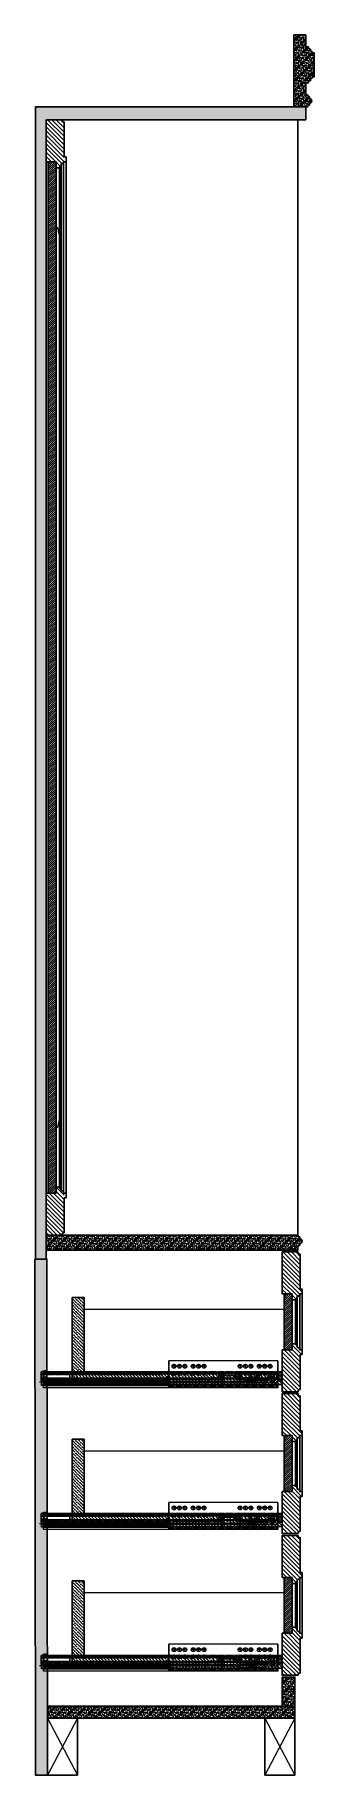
# Model space of a CAD drawing. Header units: inches. Extents: x 274057 to 444617, y 490067 to 635630.
# Drawn here: x 377902 to 378367, y 492176 to 495076 of the extents above; entities that cross this region are included whole.
import ezdxf

# ---------------------------------------------------------------- set-up
doc = ezdxf.new("R2010")
doc.units = ezdxf.units.IN
doc.header["$MEASUREMENT"] = 0
for name, pattern in [('CENTER', [2, 1.25, -0.25, 0.25, -0.25]), ('DASHED', [0.75, 0.5, -0.25]), ('HIDDEN', [0.375, 0.25, -0.125])]:
    doc.linetypes.add(name, pattern=pattern)
for name, color, linetype in [('CQ Grg Gypsum', 41, 'Continuous'), ('CQ Wood Section', 60, 'Continuous'), ('Layer7', 8, 'Continuous'), ('Wood SECT', 1, 'Continuous')]:
    doc.layers.add(name, color=color, linetype=linetype)
for name, color, linetype, lineweight in [('CQ Hardware Accs.', 1, 'Continuous', 0), ('CQ Wood', 30, 'Continuous', 0), ('CQ Wood hatch', 32, 'Continuous', 0), ('CQ wooh hatch', 8, 'HIDDEN', 18), ('Glass', 4, 'Continuous', 0), ('Hardware Accs.', 7, 'Continuous', 0)]:
    doc.layers.add(name, color=color, linetype=linetype, lineweight=lineweight)
pattern_1 = [(135, (-323282.9897, -516399.284), (4.242640687, 4.242640687), [10, -2]), (135, (-323280.161, -516399.284), (4.242640687, 4.242640687), [6, -1.5, 3, -1.5]), (135, (-323276.626, -516399.991), (4.242640687, 4.242640687), [10, -2])]
pattern_2 = [(135, (-323566.2165, -516399.284), (4.242640687, 4.242640687), [10, -2]), (135, (-323563.388, -516399.284), (4.242640687, 4.242640687), [6, -1.5, 3, -1.5]), (135, (-323559.8526, -516399.991), (4.242640687, 4.242640687), [10, -2])]

# ---------------------------------------------------------------- blocks, each defined once
blk = doc.blocks.new('hettich quadro 4D V6 silent')
at = {"layer": 'Hardware Accs.', "linetype": 'DASHED', "lineweight": 0}
for p, q in [((190674.2, -47355.2), (190280, -47355.2)), ((190280, -47355.2), (190280, -47369.7)), ((190674.2, -47355.2), (190280, -47355.2)), ((190674.2, -47357), (190280, -47357)), ((190674.2, -47357), (190280, -47357)), ((190280, -47365.7), (190280, -47357)), ((190280, -47357.7), (190280, -47364.2)), ((190280, -47364.2), (190280, -47357.7)), ((190288, -47356.4), (190282, -47354.2)), ((190282, -47354.2), (190288, -47356.4)), ((190290, -47354.6), (190282, -47354.6)), ((190284.5, -47356.2), (190283.5, -47356.2)), ((190283.5, -47356.2), (190284.5, -47356.2)), ((190284, -47355), (190284, -47352.7)), ((190284, -47352.7), (190290, -47352.7)), ((190284, -47355), (190284, -47352.7)), ((190284, -47352.7), (190290, -47352.7)), ((190284, -47377.5), (190284, -47358.6)), ((190284, -47378.1), (190284, -47358.6)), ((190284.5, -47366.2), (190284.5, -47356.2)), ((190328, -47356.2), (190284.5, -47356.2)), ((190284.5, -47357.7), (190284.5, -47356.2)), ((190284.5, -47356.2), (190284.5, -47366.2)), ((190328, -47356.2), (190284.5, -47356.2)), ((190284.5, -47356.2), (190284.5, -47357.7)), ((190328, -47358.7), (190284.5, -47358.7)), ((190328, -47358.7), (190284.5, -47358.7)), ((190299, -47355.2), (190284.7, -47355.2)), ((190290, -47355.2), (190284.7, -47355.2)), ((190299, -47356.4), (190288, -47356.4)), ((190299, -47356.4), (190288, -47356.4)), ((190290, -47359), (190290, -47357.7)), ((190290, -47359), (190290, -47357.7)), ((190291.5, -47359), (190291.5, -47357.7)), ((190291.5, -47359), (190291.5, -47357.7)), ((190294.5, -47357.7), (190294.5, -47356.2)), ((190294.5, -47357.7), (190294.5, -47356.2)), ((190296.5, -47356.2), (190296.5, -47357.7)), ((190296.5, -47356.2), (190296.5, -47357.7)), ((190299, -47359.2), (190299, -47355.2)), ((190299, -47356.4), (190299, -47355.2)), ((190309.5, -47359), (190309.5, -47357.7)), ((190309.5, -47359), (190309.5, -47357.7)), ((190311, -47357.7), (190311, -47359)), ((190311, -47357.7), (190311, -47359)), ((190314.5, -47359), (190314.5, -47357.7)), ((190314.5, -47359), (190314.5, -47357.7)), ((190316, -47359), (190316, -47357.7)), ((190316, -47359), (190316, -47357.7)), ((190318, -47357.7), (190318, -47356.2)), ((190318, -47357.7), (190318, -47356.2)), ((190320, -47356.2), (190320, -47357.7)), ((190320, -47356.2), (190320, -47357.7)), ((190328, -47356.2), (190328, -47366.2)), ((190328, -47366.2), (190328, -47356.2)), ((190474.2, -47359), (190474.2, -47357.7)), ((190474.2, -47359), (190474.2, -47357.7)), ((190475.7, -47357.7), (190475.7, -47359)), ((190475.7, -47357.7), (190475.7, -47359)), ((190480.4, -47360.4), (190480.4, -47357.7)), ((190480.4, -47360.4), (190480.4, -47357.7)), ((190492.7, -47336.7), (190492.7, -47381.5)), ((190674.2, -47336.7), (190492.7, -47336.7)), ((190569.2, -47356.2), (190569.2, -47359.2)), ((190583.2, -47356.2), (190569.2, -47356.2)), ((190569.2, -47359.2), (190569.2, -47356.2)), ((190569.2, -47356.2), (190583.2, -47356.2)), ((190569.2, -47357.7), (190581.7, -47357.7)), ((190581.7, -47357.7), (190569.2, -47357.7)), ((190580.2, -47359.2), (190580.2, -47357.7)), ((190580.2, -47359.2), (190580.2, -47357.7)), ((190581.7, -47357.7), (190581.7, -47366.2)), ((190581.7, -47366.2), (190581.7, -47357.7)), ((190583.2, -47366.2), (190583.2, -47356.2)), ((190583.2, -47356.2), (190583.2, -47366.2)), ((190583.4, -47356.4), (190603.2, -47356.4)), ((190583.4, -47366.9), (190583.4, -47356.4)), ((190583.4, -47356.4), (190603.2, -47356.4)), ((190583.4, -47366.9), (190583.4, -47356.4)), ((190603.2, -47356.2), (190603.2, -47367.3)), ((190603.2, -47356.2), (190617.2, -47356.2)), ((190603.2, -47356.2), (190617.2, -47356.2)), ((190603.2, -47367.3), (190603.2, -47356.2)), ((190604.7, -47357.7), (190617.2, -47357.7)), ((190604.7, -47367.3), (190604.7, -47357.7)), ((190604.7, -47357.7), (190604.7, -47367.3)), ((190617.2, -47357.7), (190604.7, -47357.7)), ((190606.2, -47357.7), (190606.2, -47359.2)), ((190606.2, -47357.7), (190606.2, -47359.2)), ((190608.2, -47368.2), (190608.2, -47355.2)), ((190681.7, -47355.2), (190608.2, -47355.2)), ((190608.2, -47368.2), (190608.2, -47355.2)), ((190608.2, -47355.2), (190681.7, -47355.2)), ((190609.1, -47355.2), (190609.1, -47368.2)), ((190609.1, -47355.2), (190609.1, -47368.2)), ((190610.3, -47365.5), (190610.3, -47355.2)), ((190610.3, -47355.2), (190610.3, -47365.5)), ((190611.2, -47365.5), (190611.2, -47355.2)), ((190611.2, -47365.5), (190611.2, -47355.2)), ((190612.3, -47355.2), (190612.3, -47365.5)), ((190612.3, -47365.5), (190612.3, -47355.2)), ((190614.2, -47365.5), (190614.2, -47355.2)), ((190614.2, -47365.5), (190614.2, -47355.2)), ((190614.2, -47365.5), (190614.2, -47355.2)), ((190614.2, -47365.5), (190614.2, -47355.2)), ((190617.2, -47356.2), (190617.2, -47358.7)), ((190617.2, -47356.2), (190617.2, -47358.7)), ((190622.2, -47358.7), (190617.2, -47358.7)), ((190622.2, -47358.7), (190617.2, -47358.7)), ((190622.2, -47357.7), (190622.2, -47358.7)), ((190657.2, -47357.7), (190622.2, -47357.7)), ((190622.2, -47357.7), (190622.2, -47358.7)), ((190657.2, -47357.7), (190622.2, -47357.7)), ((190628.2, -47365.5), (190628.2, -47355.2)), ((190628.2, -47365.5), (190628.2, -47355.2)), ((190630.5, -47365.5), (190630.5, -47355.2)), ((190630.5, -47365.5), (190630.5, -47355.2)), ((190635.2, -47365.5), (190635.2, -47355.2)), ((190635.2, -47365.5), (190635.2, -47355.2)), ((190637.2, -47358.6), (190637.2, -47378.1)), ((190637.2, -47358.6), (190637.2, -47378.1)), ((190639.2, -47365.5), (190639.2, -47355.2)), ((190639.2, -47355.2), (190639.2, -47365.5)), ((190642.1, -47365.5), (190642.1, -47355.2)), ((190642.1, -47365.5), (190642.1, -47355.2)), ((190642.9, -47355.2), (190642.9, -47365.5)), ((190642.9, -47365.5), (190642.9, -47355.2)), ((190643.7, -47365.5), (190643.7, -47355.2)), ((190643.7, -47365.5), (190643.7, -47355.2)), ((190646.9, -47365.5), (190646.9, -47355.2)), ((190646.9, -47365.5), (190646.9, -47355.2)), ((190667.2, -47359.7), (190657.2, -47357.7)), ((190667.2, -47359.7), (190657.2, -47357.7)), ((190658.7, -47365.5), (190658.7, -47355.2)), ((190658.7, -47365.5), (190658.7, -47355.2)), ((190659.9, -47357.1), (190659.9, -47355.2)), ((190659.9, -47355.2), (190659.9, -47357.1)), ((190659.9, -47355.4), (190670.6, -47355.4)), ((190659.9, -47355.4), (190670.6, -47355.4)), ((190668.9, -47357.1), (190659.9, -47357.1)), ((190659.9, -47357.1), (190668.9, -47357.1)), ((190661.2, -47367.5), (190661.2, -47355.2)), ((190661.2, -47367.5), (190661.2, -47355.2)), ((190668.1, -47356.6), (190662.4, -47356.6)), ((190662.4, -47356.6), (190662.4, -47371.7)), ((190662.4, -47356.6), (190668.1, -47356.6)), ((190662.4, -47356.6), (190662.4, -47371.7)), ((190662.4, -47357.2), (190668.1, -47357.2)), ((190662.4, -47357.2), (190668.1, -47357.2)), ((190662.4, -47359.1), (190668.1, -47359.1)), ((190668.1, -47359.1), (190662.4, -47359.1)), ((190668.1, -47356.6), (190668.1, -47371.7)), ((190668.1, -47356.6), (190668.1, -47371.7)), ((190668.9, -47367.5), (190668.9, -47357.1)), ((190668.9, -47367.5), (190668.9, -47357.1)), ((190670.6, -47357.4), (190668.9, -47357.4)), ((190668.9, -47357.4), (190670.6, -47357.4)), ((190669.2, -47367.5), (190669.2, -47355.2)), ((190669.2, -47367.5), (190669.2, -47355.2)), ((190670.6, -47355.2), (190670.6, -47357.4)), ((190670.6, -47357.4), (190670.6, -47355.2)), ((190672.3, -47367.5), (190672.3, -47355.2)), ((190672.3, -47367.5), (190672.3, -47355.2)), ((190674.2, -47381.5), (190674.2, -47336.7)), ((190674.2, -47369.7), (190674.2, -47355.2)), ((190674.2, -47355.2), (190674.2, -47369.7)), ((190676.2, -47367.5), (190676.2, -47355.2)), ((190676.2, -47367.5), (190676.2, -47355.2)), ((190679.7, -47370), (190679.7, -47355.2)), ((190681.7, -47370), (190681.7, -47355.2)), ((190674.2, -47359.2), (190280, -47359.2)), ((190674.2, -47359.2), (190280, -47359.2)), ((190480.4, -47360), (190280, -47360)), ((190480.4, -47360), (190280, -47360)), ((190674.2, -47365.7), (190280, -47365.7)), ((190674.2, -47365.7), (190280, -47365.7)), ((190280, -47365.7), (190280, -47369.7)), ((190674.2, -47365.7), (190280, -47365.7)), ((190674.2, -47365.7), (190280, -47365.7)), ((190280.8, -47367.3), (190488.4, -47367.3)), ((190280.8, -47367.3), (190280.8, -47377.7)), ((190280.8, -47367.3), (190488.4, -47367.3)), ((190280.8, -47367.3), (190280.8, -47377.7)), ((190283.8, -47377.7), (190280.8, -47377.7)), ((190290, -47364.1), (190282, -47364.1)), ((190283.8, -47381.5), (190283.8, -47376.2)), ((190499.6, -47376.2), (190283.8, -47376.2)), ((190283.8, -47377.7), (190283.8, -47376.2)), ((190499.6, -47376.2), (190283.8, -47376.2)), ((190581.2, -47381.5), (190283.8, -47381.5)), ((190581.2, -47381.5), (190283.8, -47381.5)), ((190637.2, -47359.2), (190284, -47359.2)), ((190637.2, -47359.2), (190284, -47359.2)), ((190637.2, -47365.6), (190284, -47365.6)), ((190637.2, -47365.6), (190284, -47365.6)), ((190637.2, -47371.1), (190284, -47371.1)), ((190637.2, -47371.1), (190284, -47371.1)), ((190637.2, -47371.5), (190284, -47371.5)), ((190284, -47371.9), (190637.2, -47371.9)), ((190637.2, -47372), (190284, -47372)), ((190637.2, -47372.2), (190284, -47372.2)), ((190637.2, -47377.5), (190284, -47377.5)), ((190637.2, -47377.5), (190284, -47377.5)), ((190328, -47366.2), (190284.5, -47366.2)), ((190328, -47366.2), (190284.5, -47366.2)), ((190290, -47359.2), (190299, -47359.2)), ((190488.4, -47367.3), (190488.4, -47376.2)), ((190488.4, -47367.3), (190488.4, -47376.2)), ((190488.4, -47367.4), (190499.6, -47367.4)), ((190488.4, -47367.4), (190499.6, -47367.4)), ((190499.6, -47367.7), (190488.4, -47367.7)), ((190499.6, -47367.7), (190488.4, -47367.7)), ((190499.6, -47372.5), (190488.4, -47372.5)), ((190499.6, -47372.5), (190488.4, -47372.5)), ((190491.7, -47360.4), (190491.7, -47364.2)), ((190491.7, -47364.2), (190491.7, -47360.4)), ((190674.2, -47367), (190492.7, -47367)), ((190492.7, -47367), (190492.7, -47379.7)), ((190674.2, -47367), (190492.7, -47367)), ((190637.2, -47371.5), (190492.7, -47371.5)), ((190492.7, -47371.9), (190637.2, -47371.9)), ((190637.2, -47372), (190492.7, -47372)), ((190637.2, -47372.2), (190492.7, -47372.2)), ((190492.7, -47372.9), (190674.2, -47372.9)), ((190492.7, -47372.9), (190674.2, -47372.9)), ((190674.2, -47376.5), (190492.7, -47376.5)), ((190674.2, -47376.5), (190492.7, -47376.5)), ((190674.2, -47376.7), (190492.7, -47376.7)), ((190674.2, -47376.8), (190492.7, -47376.8)), ((190674.2, -47376.8), (190492.7, -47376.8)), ((190674.2, -47376.8), (190492.7, -47376.8)), ((190674.2, -47377.5), (190492.7, -47377.5)), ((190674.2, -47379.7), (190492.7, -47379.7)), ((190674.2, -47379.7), (190492.7, -47379.7)), ((190674.2, -47381.5), (190492.7, -47381.5)), ((190499.6, -47381.5), (190499.6, -47367.4)), ((190499.6, -47367.4), (190499.6, -47381.5)), ((190499.6, -47367.6), (190581.2, -47367.6)), ((190581.2, -47367.6), (190499.6, -47367.6)), ((190499.6, -47367.6), (190581.2, -47367.6)), ((190581.2, -47367.6), (190499.6, -47367.6)), ((190581.2, -47367.7), (190499.6, -47367.7)), ((190581.2, -47367.7), (190499.6, -47367.7)), ((190581.2, -47371.1), (190499.6, -47371.1)), ((190581.2, -47371.1), (190499.6, -47371.1)), ((190581.2, -47371.2), (190499.6, -47371.2)), ((190581.2, -47371.2), (190499.6, -47371.2)), ((190581.2, -47377.7), (190499.6, -47377.7)), ((190581.2, -47377.7), (190499.6, -47377.7)), ((190581.2, -47380.6), (190499.6, -47380.6)), ((190581.2, -47380.6), (190499.6, -47380.6)), ((190566.2, -47359.2), (190566.2, -47364.2)), ((190569.2, -47359.2), (190566.2, -47359.2)), ((190566.2, -47359.2), (190566.2, -47364.2)), ((190569.2, -47359.2), (190566.2, -47359.2)), ((190566.2, -47364.2), (190580.2, -47364.2)), ((190566.2, -47364.2), (190580.2, -47364.2)), ((190575.3, -47359.8), (190581.7, -47359.8)), ((190575.3, -47359.8), (190575.3, -47363.6)), ((190575.3, -47359.8), (190581.7, -47359.8)), ((190575.3, -47359.8), (190575.3, -47363.6)), ((190581.7, -47363.6), (190575.3, -47363.6)), ((190581.7, -47363.6), (190575.3, -47363.6)), ((190581.7, -47359.2), (190580.2, -47359.2)), ((190580.2, -47359.2), (190581.7, -47359.2)), ((190580.2, -47364.2), (190580.2, -47365.7)), ((190580.2, -47364.2), (190580.2, -47365.7)), ((190580.2, -47365.7), (190581.7, -47365.7)), ((190603.2, -47365.7), (190580.2, -47365.7)), ((190654.2, -47365.7), (190580.2, -47365.7)), ((190654.2, -47365.7), (190580.2, -47365.7)), ((190581.7, -47365.7), (190580.2, -47365.7)), ((190603.2, -47365.7), (190580.2, -47365.7)), ((190581.2, -47367.6), (190581.2, -47381.5)), ((190581.2, -47381.5), (190581.2, -47367.6)), ((190583.2, -47366.2), (190581.7, -47366.2)), ((190583.2, -47366.2), (190581.7, -47366.2)), ((190603.2, -47359.2), (190583.2, -47359.2)), ((190603.2, -47359.2), (190583.2, -47359.2)), ((190583.2, -47359.8), (190583.4, -47359.8)), ((190583.2, -47359.8), (190583.4, -47359.8)), ((190583.4, -47363.6), (190583.2, -47363.6)), ((190583.4, -47363.6), (190583.2, -47363.6)), ((190620.2, -47365.7), (190583.2, -47365.7)), ((190620.2, -47365.7), (190583.2, -47365.7)), ((190603.2, -47366.9), (190583.4, -47366.9)), ((190603.2, -47366.9), (190583.4, -47366.9)), ((190604.7, -47367.3), (190603.2, -47367.3)), ((190604.7, -47367.3), (190603.2, -47367.3)), ((190606.2, -47359.2), (190604.7, -47359.2)), ((190606.2, -47359.2), (190604.7, -47359.2)), ((190608.3, -47359.7), (190604.7, -47359.7)), ((190608.3, -47359.7), (190604.7, -47359.7)), ((190608.3, -47359.8), (190604.7, -47359.8)), ((190608.3, -47359.8), (190604.7, -47359.8)), ((190608.3, -47359.8), (190604.7, -47359.8)), ((190608.3, -47359.8), (190604.7, -47359.8)), ((190608.3, -47363.5), (190604.7, -47363.5)), ((190608.3, -47363.5), (190604.7, -47363.5)), ((190608.3, -47363.6), (190604.7, -47363.6)), ((190608.3, -47363.6), (190604.7, -47363.6)), ((190654.2, -47365.7), (190604.7, -47365.7)), ((190654.2, -47365.7), (190604.7, -47365.7)), ((190659.3, -47368.2), (190608.2, -47368.2)), ((190659.3, -47368.2), (190608.2, -47368.2)), ((190608.3, -47359.7), (190608.3, -47366.9)), ((190608.3, -47366.9), (190608.3, -47359.7)), ((190610.1, -47359.8), (190608.3, -47359.8)), ((190608.3, -47359.8), (190610.1, -47359.8)), ((190608.3, -47366.9), (190628.5, -47366.9)), ((190628.5, -47366.9), (190608.3, -47366.9)), ((190609.8, -47368.2), (190609.8, -47376.2)), ((190609.8, -47368.2), (190609.8, -47376.2)), ((190634.4, -47376.2), (190609.8, -47376.2)), ((190609.8, -47376.2), (190634.4, -47376.2)), ((190610.1, -47364.8), (190610.1, -47359.8)), ((190610.1, -47359.8), (190610.1, -47364.8)), ((190627.3, -47364.8), (190610.1, -47364.8)), ((190610.1, -47364.8), (190627.3, -47364.8)), ((190610.3, -47365.5), (190659.5, -47365.5)), ((190610.3, -47365.5), (190659.5, -47365.5)), ((190610.3, -47368.2), (190610.3, -47376.2)), ((190610.3, -47368.2), (190610.3, -47376.2)), ((190611.2, -47365.5), (190611.2, -47368.2)), ((190611.2, -47365.5), (190611.2, -47368.2)), ((190616.5, -47365.5), (190616.5, -47368.2)), ((190616.5, -47365.5), (190616.5, -47368.2)), ((190620.2, -47365.7), (190620.2, -47370.2)), ((190620.2, -47370.2), (190620.2, -47365.7)), ((190654.2, -47365.9), (190620.2, -47365.9)), ((190654.2, -47365.9), (190620.2, -47365.9)), ((190654.2, -47366.4), (190620.2, -47366.4)), ((190654.2, -47366.4), (190620.2, -47366.4)), ((190654.2, -47368.4), (190620.2, -47368.4)), ((190654.2, -47368.4), (190620.2, -47368.4)), ((190656.7, -47368.7), (190620.2, -47368.7)), ((190656.7, -47368.7), (190620.2, -47368.7)), ((190654.2, -47368.9), (190620.2, -47368.9)), ((190654.2, -47368.9), (190620.2, -47368.9)), ((190654.2, -47370.2), (190620.2, -47370.2)), ((190654.2, -47370.2), (190620.2, -47370.2)), ((190621.2, -47370.2), (190621.2, -47368.7)), ((190621.2, -47370.2), (190621.2, -47368.7)), ((190622.2, -47370.2), (190622.2, -47368.7)), ((190622.2, -47370.2), (190622.2, -47368.7)), ((190622.5, -47370.2), (190622.5, -47368.7)), ((190622.5, -47370.2), (190622.5, -47368.7)), ((190626.9, -47368.2), (190626.9, -47376.2)), ((190626.9, -47368.2), (190626.9, -47376.2)), ((190635.7, -47366.9), (190627.3, -47364.8)), ((190627.3, -47364.8), (190635.7, -47366.9)), ((190627.3, -47368.2), (190627.3, -47376.2)), ((190627.3, -47368.2), (190627.3, -47376.2)), ((190628.5, -47366.9), (190635.7, -47368.7)), ((190635.7, -47368.7), (190628.5, -47366.9)), ((190628.6, -47368.2), (190628.6, -47376.2)), ((190628.6, -47368.2), (190628.6, -47376.2)), ((190629.7, -47368.2), (190629.7, -47376.2)), ((190629.7, -47368.2), (190629.7, -47376.2)), ((190630.1, -47368.2), (190630.1, -47376.2)), ((190630.1, -47368.2), (190630.1, -47376.2)), ((190630.2, -47370.2), (190630.2, -47368.7)), ((190630.2, -47370.2), (190630.2, -47368.7)), ((190631.1, -47368.2), (190631.1, -47376.2)), ((190631.1, -47368.2), (190631.1, -47376.2)), ((190631.2, -47370.2), (190631.2, -47368.7)), ((190631.2, -47370.2), (190631.2, -47368.7)), ((190632.2, -47368.7), (190632.2, -47370.2)), ((190632.2, -47368.7), (190632.2, -47370.2)), ((190632.5, -47368.2), (190632.5, -47376.2)), ((190632.5, -47368.2), (190632.5, -47376.2)), ((190634.2, -47370), (190659.2, -47370)), ((190634.2, -47370), (190634.2, -47376.1)), ((190634.2, -47370), (190659.2, -47370)), ((190634.2, -47370), (190634.2, -47376.1)), ((190652.7, -47376.1), (190634.2, -47376.1)), ((190634.2, -47376.1), (190652.7, -47376.1)), ((190634.4, -47368.2), (190634.4, -47376.2)), ((190634.4, -47368.2), (190634.4, -47376.2)), ((190656.7, -47366.9), (190635.7, -47366.9)), ((190635.7, -47366.9), (190656.7, -47366.9)), ((190635.8, -47365.5), (190635.8, -47368.2)), ((190635.8, -47365.5), (190635.8, -47368.2)), ((190637.2, -47370), (190637.2, -47368.2)), ((190637.2, -47370), (190637.2, -47368.2)), ((190642.7, -47365.5), (190642.7, -47368.2)), ((190642.7, -47365.5), (190642.7, -47368.2)), ((190643.2, -47370.2), (190643.2, -47368.7)), ((190643.2, -47370.2), (190643.2, -47368.7)), ((190643.7, -47370.2), (190643.7, -47368.7)), ((190643.7, -47370.2), (190643.7, -47368.7)), ((190648.8, -47368.7), (190648.8, -47370.2)), ((190648.8, -47370.2), (190648.8, -47368.7)), ((190649, -47370.2), (190649, -47368.7)), ((190649, -47370.2), (190649, -47368.7)), ((190649.4, -47370.2), (190649.4, -47368.7)), ((190649.4, -47370.2), (190649.4, -47368.7)), ((190649.6, -47370.2), (190649.6, -47368.7)), ((190649.6, -47368.7), (190649.6, -47370.2)), ((190650.1, -47365.5), (190650.1, -47368.2)), ((190650.1, -47365.5), (190650.1, -47368.2)), ((190652.2, -47368.7), (190652.2, -47370.2)), ((190652.2, -47368.7), (190652.2, -47370.2)), ((190652.7, -47370.2), (190652.7, -47368.7)), ((190652.7, -47370.2), (190652.7, -47368.7)), ((190652.7, -47370), (190652.7, -47376.1)), ((190652.7, -47370), (190652.7, -47376.1)), ((190654.2, -47364.2), (190667.2, -47364.2)), ((190654.2, -47370.2), (190654.2, -47364.2)), ((190654.2, -47364.2), (190654.2, -47370.2)), ((190654.2, -47364.2), (190667.2, -47364.2)), ((190656.7, -47368.7), (190656.7, -47366.9)), ((190656.7, -47366.9), (190656.7, -47368.7)), ((190657.5, -47365.5), (190657.5, -47368.2)), ((190657.5, -47365.5), (190657.5, -47368.2)), ((190659.2, -47365.5), (190659.2, -47368.2)), ((190659.2, -47365.5), (190659.2, -47368.2)), ((190659.2, -47368.2), (190659.2, -47370)), ((190659.2, -47368.2), (190659.2, -47370)), ((190659.3, -47365.5), (190659.3, -47368.2)), ((190659.3, -47365.5), (190659.3, -47368.2)), ((190659.5, -47365.5), (190659.5, -47367.5)), ((190659.5, -47365.5), (190659.5, -47367.5)), ((190676.2, -47367.5), (190659.5, -47367.5)), ((190659.5, -47367.5), (190676.2, -47367.5)), ((190662.4, -47359.1), (190668.1, -47359.1)), ((190662.4, -47359.1), (190668.1, -47359.1)), ((190662.4, -47362.5), (190668.1, -47362.5)), ((190662.4, -47362.5), (190668.1, -47362.5)), ((190662.4, -47365.2), (190668.1, -47365.2)), ((190662.4, -47365.2), (190668.1, -47365.2)), ((190662.4, -47369.6), (190668.1, -47369.6)), ((190662.4, -47369.6), (190668.1, -47369.6)), ((190662.4, -47371.7), (190668.1, -47371.7)), ((190662.4, -47371.7), (190668.1, -47371.7)), ((190667.2, -47364.2), (190667.2, -47359.7)), ((190667.2, -47364.2), (190667.2, -47359.7)), ((190674.2, -47379.7), (190674.2, -47367)), ((190676.2, -47367.5), (190678.7, -47370)), ((190681.7, -47370), (190678.7, -47370))]:
    blk.add_line(p, q, dxfattribs=at)
at = {"layer": 'Hardware Accs.', "linetype": 'Continuous', "lineweight": 0}
for p, q in [((190282, -47355.2), (190280, -47355.2)), ((190280, -47369.7), (190280, -47355.2)), ((190290, -47354.6), (190282, -47354.6)), ((190290, -47355.2), (190299, -47355.2)), ((190299, -47355.2), (190299, -47359.2)), ((190492.7, -47355.2), (190299, -47355.2)), ((190674.2, -47336.7), (190492.7, -47336.7)), ((190492.7, -47381.5), (190492.7, -47336.7)), ((190674.2, -47336.7), (190674.2, -47381.5)), ((190674.2, -47355.2), (190681.7, -47355.2)), ((190679.7, -47370), (190679.7, -47355.2)), ((190681.7, -47370), (190681.7, -47355.2)), ((190282, -47359.2), (190280, -47359.2)), ((190492.7, -47365.7), (190280, -47365.7)), ((190492.7, -47369.7), (190280, -47369.7)), ((190280.8, -47377.7), (190280.8, -47369.7)), ((190283.8, -47377.7), (190280.8, -47377.7)), ((190290, -47364.1), (190282, -47364.1)), ((190283.8, -47381.5), (190283.8, -47376.2)), ((190284, -47376.2), (190283.8, -47376.2)), ((190492.7, -47381.5), (190283.8, -47381.5)), ((190284, -47378.1), (190284, -47369.7)), ((190492.7, -47371.5), (190284, -47371.5)), ((190284, -47371.9), (190492.7, -47371.9)), ((190492.7, -47372), (190284, -47372)), ((190492.7, -47372.2), (190284, -47372.2)), ((190492.7, -47373.7), (190284, -47373.7)), ((190492.7, -47374.1), (190284, -47374.1)), ((190492.7, -47375.6), (190284, -47375.6)), ((190492.7, -47377.5), (190284, -47377.5)), ((190492.7, -47378.1), (190284, -47378.1)), ((190290, -47359.2), (190299, -47359.2)), ((190492.7, -47359.2), (190299, -47359.2)), ((190674.2, -47376.7), (190492.7, -47376.7)), ((190674.2, -47376.8), (190492.7, -47376.8)), ((190674.2, -47377.5), (190492.7, -47377.5)), ((190674.2, -47381.5), (190492.7, -47381.5)), ((190676.2, -47367.5), (190674.2, -47367.5)), ((190678.7, -47370), (190676.2, -47367.5)), ((190681.7, -47370), (190678.7, -47370))]:
    blk.add_line(p, q, dxfattribs=at)
at = {"layer": 'Hardware Accs.', "linetype": 'CENTER', "lineweight": 0}
for p, q in [((190295.5, -47356.1), (190295.5, -47357.8)), ((190319, -47356.1), (190319, -47357.8)), ((190504.6, -47345.7), (190497.8, -47345.7)), ((190504.6, -47357.7), (190497.8, -47357.7)), ((190501.2, -47342.4), (190501.2, -47349.1)), ((190501.2, -47354.4), (190501.2, -47361.1)), ((190513.6, -47345.7), (190506.8, -47345.7)), ((190513.6, -47357.7), (190506.8, -47357.7)), ((190510.2, -47342.4), (190510.2, -47349.1)), ((190510.2, -47354.4), (190510.2, -47361.1)), ((190522.6, -47345.7), (190515.8, -47345.7)), ((190522.6, -47357.7), (190515.8, -47357.7)), ((190519.2, -47342.4), (190519.2, -47349.1)), ((190519.2, -47354.4), (190519.2, -47361.1)), ((190536.6, -47345.7), (190529.8, -47345.7)), ((190536.6, -47357.7), (190529.8, -47357.7)), ((190533.2, -47342.4), (190533.2, -47349.1)), ((190533.2, -47354.4), (190533.2, -47361.1)), ((190545.6, -47345.7), (190538.8, -47345.7)), ((190545.6, -47357.7), (190538.8, -47357.7)), ((190542.2, -47342.4), (190542.2, -47349.1)), ((190542.2, -47354.4), (190542.2, -47361.1)), ((190554.6, -47345.7), (190547.8, -47345.7)), ((190554.6, -47357.7), (190547.8, -47357.7)), ((190551.2, -47342.4), (190551.2, -47349.1)), ((190551.2, -47354.4), (190551.2, -47361.1)), ((190614.6, -47345.7), (190607.8, -47345.7)), ((190614.6, -47357.7), (190607.8, -47357.7)), ((190611.2, -47342.4), (190611.2, -47349.1)), ((190611.2, -47354.4), (190611.2, -47361.1)), ((190623.6, -47345.7), (190616.8, -47345.7)), ((190623.6, -47357.7), (190616.8, -47357.7)), ((190620.2, -47342.4), (190620.2, -47349.1)), ((190620.2, -47354.4), (190620.2, -47361.1)), ((190632.6, -47345.7), (190625.8, -47345.7)), ((190632.6, -47357.7), (190625.8, -47357.7)), ((190629.2, -47342.4), (190629.2, -47349.1)), ((190629.2, -47354.4), (190629.2, -47361.1)), ((190646.6, -47345.7), (190639.8, -47345.7)), ((190646.6, -47357.7), (190639.8, -47357.7)), ((190643.2, -47342.4), (190643.2, -47349.1)), ((190643.2, -47354.4), (190643.2, -47361.1)), ((190655.6, -47345.7), (190648.8, -47345.7)), ((190655.6, -47357.7), (190648.8, -47357.7)), ((190652.2, -47342.4), (190652.2, -47349.1)), ((190652.2, -47354.4), (190652.2, -47361.1)), ((190664.6, -47345.7), (190657.8, -47345.7)), ((190664.6, -47357.7), (190657.8, -47357.7)), ((190661.2, -47342.4), (190661.2, -47349.1)), ((190661.2, -47354.4), (190661.2, -47361.1)), ((190491.7, -47372.5), (190277.5, -47372.5)), ((190586.4, -47361.7), (190574.8, -47361.7)), ((190604.2, -47361.7), (190582.4, -47361.7)), ((190648.2, -47370.1), (190648.2, -47368))]:
    blk.add_line(p, q, dxfattribs=at)
at = {"layer": 'Hardware Accs.', "linetype": 'DASHED', "lineweight": 0}
for centre in [(190501.2, -47345.7), (190501.2, -47357.7), (190510.2, -47345.7), (190510.2, -47357.7), (190519.2, -47345.7), (190519.2, -47357.7), (190533.2, -47345.7), (190533.2, -47357.7), (190542.2, -47345.7), (190542.2, -47357.7), (190551.2, -47345.7), (190551.2, -47357.7), (190611.2, -47345.7), (190611.2, -47357.7), (190620.2, -47345.7), (190620.2, -47357.7), (190629.2, -47345.7), (190629.2, -47357.7), (190643.2, -47345.7), (190643.2, -47357.7), (190652.2, -47345.7), (190652.2, -47357.7), (190661.2, -47345.7), (190661.2, -47357.7)]:
    blk.add_circle(centre, 3.2, dxfattribs=at)
at = {"layer": 'Hardware Accs.', "linetype": 'Continuous', "lineweight": 0}
for centre in [(190501.2, -47345.7), (190501.2, -47357.7), (190510.2, -47345.7), (190510.2, -47357.7), (190519.2, -47345.7), (190519.2, -47357.7), (190533.2, -47345.7), (190533.2, -47357.7), (190542.2, -47345.7), (190542.2, -47357.7), (190551.2, -47345.7), (190551.2, -47357.7), (190611.2, -47345.7), (190611.2, -47357.7), (190620.2, -47345.7), (190620.2, -47357.7), (190629.2, -47345.7), (190629.2, -47357.7), (190643.2, -47345.7), (190643.2, -47357.7), (190652.2, -47345.7), (190652.2, -47357.7), (190661.2, -47345.7), (190661.2, -47357.7)]:
    blk.add_circle(centre, 3.2, dxfattribs=at)

msp = doc.modelspace()

# ---------------------------------------------------------------- hatches: boundary and pattern name
at = {"layer": 'CQ Wood hatch', "lineweight": 0}
h = msp.add_hatch(dxfattribs=at)
h.set_pattern_fill('ANSI36', color=252, scale=30, angle=90, style=0)
h.set_pattern_definition([(135, (-401784.7054, -434163.2103), (-7.292038681, 1.988737822), [9.375, -1.875, 0, -1.875])])
h.paths.add_polyline_path([(377964.2, 492972.4), (377984.2, 492972.4), (377984.2, 492847.1), (377964.2, 492847.1)])
h.paths.add_polyline_path([(377964.2, 492847.1), (378314.2, 492847.1), (378314.2, 492827.1), (377964.2, 492827.1)])
h = msp.add_hatch(dxfattribs=at)
h.set_pattern_fill('ANSI36', color=252, scale=30, angle=90, style=0)
h.set_pattern_definition([(135, (-401784.7054, -434399.3703), (-7.292038681, 1.988737822), [9.375, -1.875, 0, -1.875])])
h.paths.add_polyline_path([(377964.2, 492736.2), (377984.2, 492736.2), (377984.2, 492610.9), (377964.2, 492610.9)])
h.paths.add_polyline_path([(377964.2, 492610.9), (378314.2, 492610.9), (378314.2, 492590.9), (377964.2, 492590.9)])
h = msp.add_hatch(dxfattribs=at)
h.set_pattern_fill('ANSI36', color=252, scale=30, angle=90, style=0)
h.set_pattern_definition([(135, (-401784.7054, -434635.5303), (-7.292038681, 1.988737822), [9.375, -1.875, 0, -1.875])])
h.paths.add_polyline_path([(377964.2, 492500), (377984.2, 492500), (377984.2, 492374.8), (377964.2, 492374.8)])
h.paths.add_polyline_path([(377964.2, 492374.8), (378314.2, 492374.8), (378314.2, 492354.8), (377964.2, 492354.8)])
at = {"layer": 'CQ wooh hatch', "ltscale": 1000}
h = msp.add_hatch(dxfattribs=at)
h.set_pattern_fill('GOST_WOOD', color=256, angle=45, style=0)
h.set_pattern_definition([(135, (-323566.2165, -516379.284), (4.242640687, 4.242640687), [10, -2]), (135, (-323563.388, -516379.284), (4.242640687, 4.242640687), [6, -1.5, 3, -1.5]), (135, (-323559.8526, -516379.991), (4.242640687, 4.242640687), [10, -2])])
edge = h.paths.add_edge_path()
edge.add_line((378333.3, 495076.4), (378353.3, 495076.4))
edge.add_line((378353.3, 495076.4), (378353.3, 495056.4))
edge.add_line((378353.3, 495056.4), (378357.3, 495056.4))
edge.add_arc((378361.3, 495056.4), 4, 540, 630)
edge.add_line((378361.3, 495052.4), (378361.3, 495049.4))
edge.add_arc((378361.3, 495046.4), 3, 360, 450, ccw=False)
edge.add_line((378364.3, 495046.4), (378367.3, 495046.4))
edge.add_line((378367.3, 495046.4), (378367.3, 495026.4))
edge.add_line((378367.3, 495026.4), (378367.3, 495006.3))
edge.add_line((378367.3, 495006.3), (378364.3, 495006.3))
edge.add_arc((378361.3, 495006.3), 3, 270, 360, ccw=False)
edge.add_line((378361.3, 495003.3), (378361.3, 495000.3))
edge.add_arc((378361.3, 494996.3), 4, 450, 540)
edge.add_line((378357.3, 494996.3), (378353.3, 494996.3))
edge.add_line((378353.3, 494996.3), (378353.3, 494976.3))
edge.add_line((378353.3, 494976.3), (378356.3, 494976.3))
edge.add_arc((378359.3, 494976.3), 3, 540, 630)
edge.add_line((378359.3, 494973.3), (378359.3, 494970.3))
edge.add_arc((378359.3, 494966.3), 4, 270, 450, ccw=False)
edge.add_line((378359.3, 494962.3), (378359.3, 494959.3))
edge.add_arc((378359.3, 494956.3), 3, 450, 540)
edge.add_line((378356.3, 494956.3), (378333.3, 494956.3))
edge.add_line((378333.3, 494956.3), (378333.3, 495076.4))
h = msp.add_hatch(dxfattribs=at)
h.set_pattern_fill('GOST_WOOD', color=256, angle=45, style=0)
h.set_pattern_definition(pattern_1)
h.paths.add_polyline_path([(377921.3, 494935), (377921.1, 493036.3), (377903.2, 493036.3), (377903.3, 494956.3), (378353.3, 494956.3), (378353.3, 494945), (378353.3, 494935), (378343.3, 494935)])
at = {"layer": 'CQ wooh hatch'}
h = msp.add_hatch(dxfattribs=at)
h.set_pattern_fill('GOST_WOOD', color=256, angle=45, style=0)
h.set_pattern_definition(pattern_2)
h.paths.add_polyline_path([(377921.1, 493051.3), (377921.1, 493076.3), (378340.2, 493076.3, 0.414214), (378343.2, 493073.3), (378343.2, 493070.3, -1), (378343.2, 493062.3), (378343.2, 493059.3, 0.414214), (378340.2, 493056.3), (378340.2, 493051.3)])
at = {"layer": 'CQ wooh hatch', "ltscale": 1000}
h = msp.add_hatch(dxfattribs=at)
h.set_pattern_fill('GOST_WOOD', color=256, angle=45, style=0)
h.set_pattern_definition(pattern_1)
h.paths.add_polyline_path([(377902.2, 493036.3), (377922.2, 493036.3), (377923.3, 492176.3), (377903.3, 492176.3)])
h = msp.add_hatch(dxfattribs=at)
h.set_pattern_fill('GOST_WOOD', color=256, angle=45, style=0)
h.set_pattern_definition(pattern_2)
h.paths.add_polyline_path([(378335.3, 492339.8), (378314.2, 492339.8), (378314.2, 492291.3), (378335.3, 492291.3)])
h = msp.add_hatch(dxfattribs=at)
h.set_pattern_fill('GOST_WOOD', color=256, angle=45, style=0)
h.set_pattern_definition([(135, (-323282.9897, -516404.3435), (4.242640687, 4.242640687), [10, -2]), (135, (-323280.161, -516404.3435), (4.242640687, 4.242640687), [6, -1.5, 3, -1.5]), (135, (-323276.626, -516405.0506), (4.242640687, 4.242640687), [10, -2])])
h.paths.add_polyline_path([(377923.3, 492291.3), (378335.3, 492291.3), (378335.3, 492271.3), (377923.3, 492271.3)])
at = {"layer": 'Layer7'}
h = msp.add_hatch(dxfattribs=at)
h.set_pattern_fill('ANSI31', color=256, scale=40, angle=-90)
h.set_pattern_definition([(315, (-580779.277, 334917.0314), (3.535533906, 3.535533906), [])])
edge = h.paths.add_edge_path()
edge.add_arc((377948.2, 494847.4), 4.03, 240.6993, 420.6963, ccw=False)
edge.add_arc((377948.2, 494847.4), 4.03, 240.6963, 420.6993)
edge = h.paths.add_edge_path()
edge.add_line((377951.1, 494865), (377950.1, 494865))
edge.add_arc((377946.1, 494865), 4, 270, 360, ccw=False)
edge.add_line((377946.1, 494861), (377946.1, 494858))
edge.add_arc((377946.1, 494855), 3, 450, 540)
edge.add_line((377943.1, 494855), (377937.6, 494855))
edge.add_line((377937.6, 494855), (377937.6, 494864.9))
edge.add_line((377937.6, 494864.9), (377921.1, 494864.9))
edge.add_line((377921.1, 494864.9), (377921.1, 494935))
edge.add_line((377921.1, 494935), (377947.1, 494935))
edge.add_arc((377951.3, 494935.1), 4.12, 181.6583, 268.3417)
edge.add_line((377951.1, 494931), (377951.1, 494865))
h = msp.add_hatch(dxfattribs=at)
h.set_pattern_fill('ANSI31', color=256, scale=20)
h.set_pattern_definition([(45, (-507385.2396, 356361.7091), (-1.767766953, 1.767766953), [])])
h.paths.add_polyline_path([(377937.6, 493146.3), (377931.6, 493146.3), (377924.1, 493146.3), (377924.1, 494864.9), (377937.6, 494864.9)])
h = msp.add_hatch(dxfattribs=at)
h.set_pattern_fill('ANSI31', color=256, scale=40, angle=-90)
h.set_pattern_definition([(315, (-580779.277, 334658.398), (3.535533906, 3.535533906), [])])
edge = h.paths.add_edge_path()
edge.add_arc((377948.2, 493163.8), 4.03, 299.3037, 479.3007)
edge.add_arc((377948.2, 493163.8), 4.03, 299.3007, 479.3037, ccw=False)
edge = h.paths.add_edge_path()
edge.add_line((377951.1, 493146.3), (377950.1, 493146.3))
edge.add_arc((377946.1, 493146.3), 4, 360, 450)
edge.add_line((377946.1, 493150.3), (377946.1, 493153.3))
edge.add_arc((377946.1, 493156.3), 3, 180, 270, ccw=False)
edge.add_line((377943.1, 493156.3), (377937.6, 493156.3))
edge.add_line((377937.6, 493156.3), (377937.6, 493146.3))
edge.add_line((377937.6, 493146.3), (377921.1, 493146.3))
edge.add_line((377921.1, 493146.3), (377921.1, 493076.3))
edge.add_line((377921.1, 493076.3), (377947.1, 493076.3))
edge.add_arc((377951.3, 493076.2), 4.12, 451.6583, 538.3417, ccw=False)
edge.add_line((377951.1, 493080.3), (377951.1, 493146.3))
h = msp.add_hatch(dxfattribs=at)
h.set_pattern_fill('ANSI31', color=256, scale=40, angle=-90)
h.set_pattern_definition([(315, (-581172.3437, 333030.3863), (3.535533906, 3.535533906), [])])
h.paths.add_polyline_path([(378344.2, 492986.3), (378347.2, 492986.3), (378347.2, 492978.3), (378343.2, 492978.3, -0.414214), (378339.2, 492974.3), (378339.2, 492971.3, 0.414214), (378336.2, 492968.3), (378330.6, 492968.3), (378330.6, 492978.3), (378324.6, 492978.3), (378314.2, 492978.3), (378314.2, 492988.3), (378314.2, 493048.3), (378340.2, 493048.3, 0.397359), (378344.2, 493044.3)])
h = msp.add_hatch(dxfattribs=at)
h.set_pattern_fill('ANSI31', color=256, scale=20)
h.set_pattern_definition([(45, (-505741.121, 353148.7715), (-1.767766953, 1.767766953), [])])
h.paths.add_polyline_path([(378317.2, 492978.3), (378330.6, 492978.3), (378330.6, 492885.2), (378317.2, 492885.2)])
h = msp.add_hatch(dxfattribs=at)
h.set_pattern_fill('ANSI31', color=256, scale=40, angle=-90)
h.set_pattern_definition([(315, (-581172.3437, 333017.5596), (3.535533906, 3.535533906), [])])
h.paths.add_polyline_path([(378344.2, 492877.1), (378347.2, 492877.1), (378347.2, 492885.1), (378343.2, 492885.1, 0.414214), (378339.2, 492889.1), (378339.2, 492892.1, -0.414214), (378336.2, 492895.1), (378330.6, 492895.1), (378330.6, 492885.2), (378324.6, 492885.2), (378314.2, 492885.2), (378314.2, 492875.1), (378314.2, 492815.1), (378340.2, 492815.1, -0.397359), (378344.2, 492819.1)])
h = msp.add_hatch(dxfattribs=at)
h.set_pattern_fill('ANSI31', color=256, scale=40, angle=-90)
h.set_pattern_definition([(315, (-581172.3437, 332794.2263), (3.535533906, 3.535533906), [])])
h.paths.add_polyline_path([(378344.2, 492750.1), (378347.2, 492750.1), (378347.2, 492742.1), (378343.2, 492742.1, -0.414214), (378339.2, 492738.1), (378339.2, 492735.1, 0.414214), (378336.2, 492732.1), (378330.6, 492732.1), (378330.6, 492742.1), (378324.6, 492742.1), (378314.2, 492742.1), (378314.2, 492752.1), (378314.2, 492812.1), (378340.2, 492812.1, 0.397359), (378344.2, 492808.1)])
h = msp.add_hatch(dxfattribs=at)
h.set_pattern_fill('ANSI31', color=256, scale=20)
h.set_pattern_definition([(45, (-505741.121, 352912.6115), (-1.767766953, 1.767766953), [])])
h.paths.add_polyline_path([(378317.2, 492742.1), (378330.6, 492742.1), (378330.6, 492649), (378317.2, 492649)])
h = msp.add_hatch(dxfattribs=at)
h.set_pattern_fill('ANSI31', color=256, scale=40, angle=-90)
h.set_pattern_definition([(315, (-581172.3437, 332781.3996), (3.535533906, 3.535533906), [])])
h.paths.add_polyline_path([(378344.2, 492641), (378347.2, 492641), (378347.2, 492649), (378343.2, 492649, 0.414214), (378339.2, 492653), (378339.2, 492656, -0.414214), (378336.2, 492659), (378330.6, 492659), (378330.6, 492649), (378324.6, 492649), (378314.2, 492649), (378314.2, 492639), (378314.2, 492579), (378340.2, 492579, -0.397359), (378344.2, 492583)])
h = msp.add_hatch(dxfattribs=at)
h.set_pattern_fill('ANSI31', color=256, scale=40, angle=-90)
h.set_pattern_definition([(315, (-581172.3437, 332558.0663), (3.535533906, 3.535533906), [])])
h.paths.add_polyline_path([(378344.2, 492514), (378347.2, 492514), (378347.2, 492506), (378343.2, 492506, -0.414214), (378339.2, 492502), (378339.2, 492499, 0.414214), (378336.2, 492496), (378330.6, 492496), (378330.6, 492506), (378324.6, 492506), (378314.2, 492506), (378314.2, 492516), (378314.2, 492576), (378340.2, 492576, 0.397359), (378344.2, 492572)])
h = msp.add_hatch(dxfattribs=at)
h.set_pattern_fill('ANSI31', color=256, scale=20)
h.set_pattern_definition([(45, (-505741.121, 352676.4515), (-1.767766953, 1.767766953), [])])
h.paths.add_polyline_path([(378317.2, 492506), (378330.6, 492506), (378330.6, 492412.8), (378317.2, 492412.8)])
h = msp.add_hatch(dxfattribs=at)
h.set_pattern_fill('ANSI31', color=256, scale=40, angle=-90)
h.set_pattern_definition([(315, (-581172.3437, 332545.2396), (3.535533906, 3.535533906), [])])
h.paths.add_polyline_path([(378344.2, 492404.8), (378347.2, 492404.8), (378347.2, 492412.8), (378343.2, 492412.8, 0.414214), (378339.2, 492416.8), (378339.2, 492419.8, -0.414214), (378336.2, 492422.8), (378330.6, 492422.8), (378330.6, 492412.8), (378324.6, 492412.8), (378314.2, 492412.8), (378314.2, 492402.8), (378314.2, 492342.8), (378340.2, 492342.8, -0.397359), (378344.2, 492346.8)])

# ---------------------------------------------------------------- linework, layer by layer
at = {"color": 8, "elevation": -0.2}
for points in [[(377943.1, 494855), (377943.1, 493156.3)], [(377946.1, 494858), (377946.1, 493153.3)], [(377950.1, 494865), (377950.1, 493146.3)], [(377954.1, 494865), (377954.1, 493146.3)], [(378336.2, 492968.3), (378336.2, 492895.1)], [(378339.2, 492971.3), (378339.2, 492925.3)], [(378343.2, 492978.3), (378343.2, 492925.3)], [(378347.2, 492978.3), (378347.2, 492925.3)], [(378339.2, 492892.1), (378339.2, 492925.3)], [(378343.2, 492885.1), (378343.2, 492925.3)], [(378347.2, 492885.1), (378347.2, 492925.3)], [(378336.2, 492732.1), (378336.2, 492659)], [(378339.2, 492735.1), (378339.2, 492689.2)], [(378343.2, 492742.1), (378343.2, 492689.2)], [(378347.2, 492742.1), (378347.2, 492689.2)], [(378339.2, 492656), (378339.2, 492689.2)], [(378343.2, 492649), (378343.2, 492689.2)], [(378347.2, 492649), (378347.2, 492689.2)], [(378343.2, 492506), (378343.2, 492453)], [(378347.2, 492506), (378347.2, 492453)], [(378336.2, 492496), (378336.2, 492422.8)], [(378339.2, 492499), (378339.2, 492453)], [(378339.2, 492419.8), (378339.2, 492453)], [(378343.2, 492412.8), (378343.2, 492453)], [(378347.2, 492412.8), (378347.2, 492453)]]:
    msp.add_lwpolyline(points, dxfattribs=at)
at = {"layer": 'CQ Grg Gypsum'}
msp.add_line((377921.1, 493076.3, -0.2), (377921.1, 493138.3, -0.2), dxfattribs=at)
for points, elevation in [([(377902.2, 493036.3), (377922.2, 493036.3), (377923.3, 492176.3), (377903.3, 492176.3)], 0), ([(377923.3, 492271.3), (377973.3, 492271.3), (377973.3, 492176.4), (377923.3, 492176.4)], -0.1), ([(378285.3, 492271.3), (378335.3, 492271.3), (378335.3, 492176.4), (378285.3, 492176.4)], -0.1)]:
    msp.add_lwpolyline(points, close=True, dxfattribs=dict(at, elevation=elevation))
at = {"layer": 'CQ Wood'}
for p, q in [((378317.2, 492952.4, -0.2), (377984.2, 492952.4, -0.2)), ((378317.2, 492716.2, -0.2), (377984.2, 492716.2, -0.2)), ((378317.2, 492480, -0.2), (377984.2, 492480, -0.2)), ((377923.3, 492271.3, -0.3), (377973.3, 492176.4, 0)), ((377973.3, 492271.3, -0.3), (377923.3, 492176.4, -0.1)), ((378285.3, 492271.3, -0.3), (378335.3, 492176.4, 0)), ((378335.3, 492271.3, -0.3), (378285.3, 492176.4, -0.1))]:
    msp.add_line(p, q, dxfattribs=at)
at = {"layer": 'CQ Wood Section', "ltscale": 1000}
for p, q in [((378353.3, 495076.4, 0), (378333.3, 495076.4, 0)), ((378333.3, 495076.4, 0), (378333.3, 494956.3, 0)), ((378340.2, 493076.3, -0.2), (378340.2, 494935, 0))]:
    msp.add_line(p, q, dxfattribs=at)
for points, elevation in [([(378353.3, 495076.4), (378353.3, 495056.4), (378357.3, 495056.4, 0.414214), (378361.3, 495052.4), (378361.3, 495049.4, -0.414214), (378364.3, 495046.4), (378367.3, 495046.4), (378367.3, 495026.4)], 0), ([(378353.3, 494976.3), (378353.3, 494996.3), (378357.3, 494996.3, -0.414214), (378361.3, 495000.3), (378361.3, 495003.3, 0.414214), (378364.3, 495006.3), (378367.3, 495006.3), (378367.3, 495026.4)], 0), ([(378353.3, 494976.3), (378356.3, 494976.3, 0.414214), (378359.3, 494973.3), (378359.3, 494970.3, -1), (378359.3, 494962.3), (378359.3, 494959.3, 0.414214), (378356.3, 494956.3), (378353.3, 494956.3)], 0), ([(377921.1, 493076.3), (378340.2, 493076.3, 0.414214), (378343.2, 493073.3), (378343.2, 493070.3, -1), (378343.2, 493062.3), (378343.2, 493059.3, 0.414214), (378340.2, 493056.3), (378340.2, 493051.3), (377921.1, 493051.3)], -0.2)]:
    msp.add_lwpolyline(points, format="xyb", dxfattribs=dict(at, elevation=elevation))
for points, elevation in [([(377921.3, 494935), (377921.1, 493036.3), (377903.2, 493036.3), (377903.3, 494956.3), (378353.3, 494956.3), (378353.3, 494945), (378353.3, 494935), (378343.3, 494935), (377921.3, 494935)], 0), ([(378330.6, 492925.3), (378330.6, 492978.3), (378317.2, 492978.3), (378317.2, 492925.3)], -0.2), ([(378330.6, 492925.3), (378330.6, 492885.2), (378317.2, 492885.2), (378317.2, 492925.3)], -0.2), ([(378330.6, 492689.2), (378330.6, 492742.1), (378317.2, 492742.1), (378317.2, 492689.2)], -0.2), ([(378330.6, 492689.2), (378330.6, 492649), (378317.2, 492649), (378317.2, 492689.2)], -0.2), ([(378330.6, 492453), (378330.6, 492506), (378317.2, 492506), (378317.2, 492453)], -0.2), ([(378330.6, 492453), (378330.6, 492412.8), (378317.2, 492412.8), (378317.2, 492453)], -0.2)]:
    msp.add_lwpolyline(points, dxfattribs=dict(at, elevation=elevation))
at = {"layer": 'CQ Wood Section', "ltscale": 1000, "elevation": -0.2}
for points in [[(378330.6, 492968.3), (378336.2, 492968.3, -0.414214), (378339.2, 492971.3), (378339.2, 492974.3, 0.414214), (378343.2, 492978.3), (378347.2, 492978.3), (378347.2, 492986.3), (378344.2, 492986.3), (378344.2, 493044.3, -0.397359), (378340.2, 493048.3), (378314.2, 493048.3), (378314.2, 492978.3), (378324.6, 492978.3), (378324.6, 492978.3), (378330.6, 492978.3)], [(378330.6, 492895.1), (378336.2, 492895.1, 0.414214), (378339.2, 492892.1), (378339.2, 492889.1, -0.414214), (378343.2, 492885.1), (378347.2, 492885.1), (378347.2, 492877.1), (378344.2, 492877.1), (378344.2, 492819.1, 0.397359), (378340.2, 492815.1), (378314.2, 492815.1), (378314.2, 492885.2), (378324.6, 492885.2), (378324.6, 492885.2), (378330.6, 492885.2)], [(378330.6, 492732.1), (378336.2, 492732.1, -0.414214), (378339.2, 492735.1), (378339.2, 492738.1, 0.414214), (378343.2, 492742.1), (378347.2, 492742.1), (378347.2, 492750.1), (378344.2, 492750.1), (378344.2, 492808.1, -0.397359), (378340.2, 492812.1), (378314.2, 492812.1), (378314.2, 492742.1), (378324.6, 492742.1), (378324.6, 492742.1), (378330.6, 492742.1)], [(378330.6, 492659), (378336.2, 492659, 0.414214), (378339.2, 492656), (378339.2, 492653, -0.414214), (378343.2, 492649), (378347.2, 492649), (378347.2, 492641), (378344.2, 492641), (378344.2, 492583, 0.397359), (378340.2, 492579), (378314.2, 492579), (378314.2, 492649), (378324.6, 492649), (378324.6, 492649), (378330.6, 492649)], [(378330.6, 492496), (378336.2, 492496, -0.414214), (378339.2, 492499), (378339.2, 492502, 0.414214), (378343.2, 492506), (378347.2, 492506), (378347.2, 492514), (378344.2, 492514), (378344.2, 492572, -0.397359), (378340.2, 492576), (378314.2, 492576), (378314.2, 492506), (378324.6, 492506), (378324.6, 492506), (378330.6, 492506)], [(378330.6, 492422.8), (378336.2, 492422.8, 0.414214), (378339.2, 492419.8), (378339.2, 492416.8, -0.414214), (378343.2, 492412.8), (378347.2, 492412.8), (378347.2, 492404.8), (378344.2, 492404.8), (378344.2, 492346.8, 0.397359), (378340.2, 492342.8), (378314.2, 492342.8), (378314.2, 492412.8), (378324.6, 492412.8), (378324.6, 492412.8), (378330.6, 492412.8)]]:
    msp.add_lwpolyline(points, format="xyb", close=True, dxfattribs=at)
at = {"layer": 'CQ Wood Section', "elevation": -0.2}
for points in [[(377964.2, 492972.4), (377984.2, 492972.4), (377984.2, 492847.1), (377964.2, 492847.1)], [(377964.2, 492847.1), (378314.2, 492847.1), (378314.2, 492827.1), (377964.2, 492827.1)], [(377964.2, 492736.2), (377984.2, 492736.2), (377984.2, 492610.9), (377964.2, 492610.9)], [(377964.2, 492610.9), (378314.2, 492610.9), (378314.2, 492590.9), (377964.2, 492590.9)], [(377964.2, 492500), (377984.2, 492500), (377984.2, 492374.8), (377964.2, 492374.8)], [(377964.2, 492374.8), (378314.2, 492374.8), (378314.2, 492354.8), (377964.2, 492354.8)]]:
    msp.add_lwpolyline(points, close=True, dxfattribs=at)
at = {"layer": 'CQ Wood Section', "ltscale": 1000}
for points, elevation in [([(378314.2, 492339.8), (378335.3, 492339.8), (378335.3, 492291.3), (378314.2, 492291.3)], -0.2), ([(377923.3, 492291.3), (378335.3, 492291.3), (378335.3, 492271.3), (377923.3, 492271.3)], -0.1)]:
    msp.add_lwpolyline(points, close=True, dxfattribs=dict(at, elevation=elevation))
at = {"layer": 'Glass', "elevation": -0.2}
msp.add_lwpolyline([(377940.6, 494755), (377937.6, 494755), (377937.6, 493256.3), (377940.6, 493256.3), (377943.6, 493271.3), (377943.6, 494740)], close=True, dxfattribs=at)
at = {"layer": 'Wood SECT', "elevation": -0.2}
for points in [[(377937.6, 494855), (377943.1, 494855, -0.414214), (377946.1, 494858), (377946.1, 494861, 0.414214), (377950.1, 494865), (377954.1, 494865), (377954.1, 494873), (377951.1, 494873), (377951.1, 494931, -0.397359), (377947.1, 494935), (377921.1, 494935), (377921.1, 494864.9), (377931.6, 494864.9), (377931.6, 494864.9), (377937.6, 494864.9)], [(377937.6, 493156.3), (377943.1, 493156.3, 0.414214), (377946.1, 493153.3), (377946.1, 493150.3, -0.414214), (377950.1, 493146.3), (377954.1, 493146.3), (377954.1, 493138.3), (377951.1, 493138.3), (377951.1, 493080.3, 0.397359), (377947.1, 493076.3), (377921.1, 493076.3), (377921.1, 493146.3), (377931.6, 493146.3), (377931.6, 493146.3), (377937.6, 493146.3)]]:
    msp.add_lwpolyline(points, format="xyb", close=True, dxfattribs=at)
for points in [[(377924.1, 493146.3), (377924.1, 494864.9)], [(377937.6, 493146.3), (377937.6, 494864.9)]]:
    msp.add_lwpolyline(points, dxfattribs=at)

# ---------------------------------------------------------------- block references
at = {"layer": 'CQ Hardware Accs.', "color": 1}
for p in [(187632.7, 540203.5, -0.2), (187632.7, 539967.4, -0.2), (187632.7, 539731.2, -0.2)]:
    msp.add_blockref('hettich quadro 4D V6 silent', p, dxfattribs=at)

doc.saveas('drawing.dxf')
